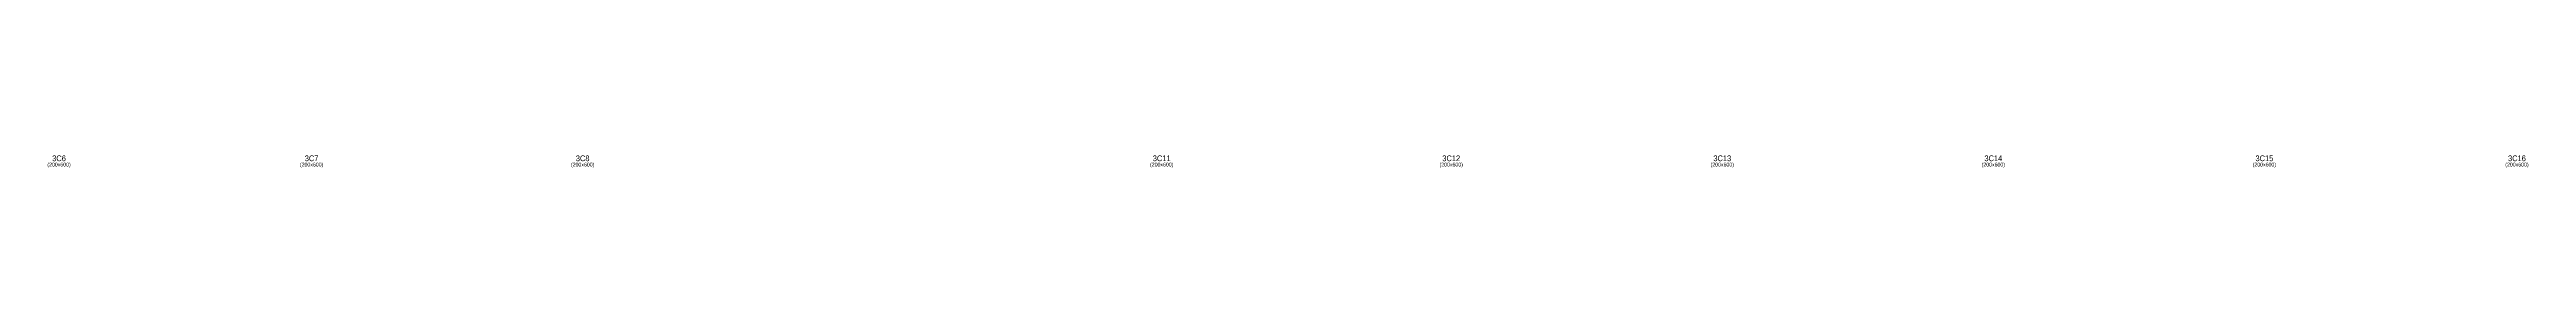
# Model space of a CAD drawing. Extents: x 0 to 206258, y -403073 to 0.
# Drawn here: x 86438 to 151807, y -130880 to -130558 of the extents above; entities that cross this region are included whole.
import ezdxf
from ezdxf.enums import TextEntityAlignment as Align

# ---------------------------------------------------------------- set-up
doc = ezdxf.new("R2010")
doc.units = 0
doc.header["$LTSCALE"] = 1000
doc.layers.add('Column Label(D)', color=12, linetype='Continuous', true_color=0xbd0000)
doc.layers.add('Column Size Label (D)', color=94, linetype='Continuous', true_color=0x008100)
doc.styles.add('Column Label(D)', font='ARIALN.TTF', dxfattribs={"height": 150})
doc.styles.add('Column Size Label (D)', font='ARIALN.TTF', dxfattribs={"height": 100})

msp = doc.modelspace()

# ---------------------------------------------------------------- texts
at = {"layer": 'Column Label(D)', "transparency": 33554687, "style": 'Column Label(D)'}
for s, p in [('3C6', (86688.638, -130560.237)), ('3C7', (93354.523, -130560.237)), ('3C8', (100507.908, -130560.237)), ('3C11', (115789.677, -130560.237)), ('3C12', (123430.562, -130560.237)), ('3C13', (130583.947, -130560.237)), ('3C14', (137737.331, -130560.237)), ('3C15', (144890.716, -130560.237)), ('3C16', (151556.601, -130560.237))]:
    msp.add_text(s, height=150, dxfattribs=at).set_placement(p, align=Align.TOP_CENTER)
at = {"layer": 'Column Size Label (D)', "transparency": 33554687, "style": 'Column Size Label (D)'}
for p in [(86688.638, -130750.237), (93354.523, -130750.237), (100507.908, -130750.237), (115789.677, -130750.237), (123430.562, -130750.237), (130583.947, -130750.237), (137737.331, -130750.237), (144890.716, -130750.237), (151556.601, -130750.237)]:
    msp.add_text('(200x600)', height=100, dxfattribs=at).set_placement(p, align=Align.TOP_CENTER)

doc.saveas('drawing.dxf')
